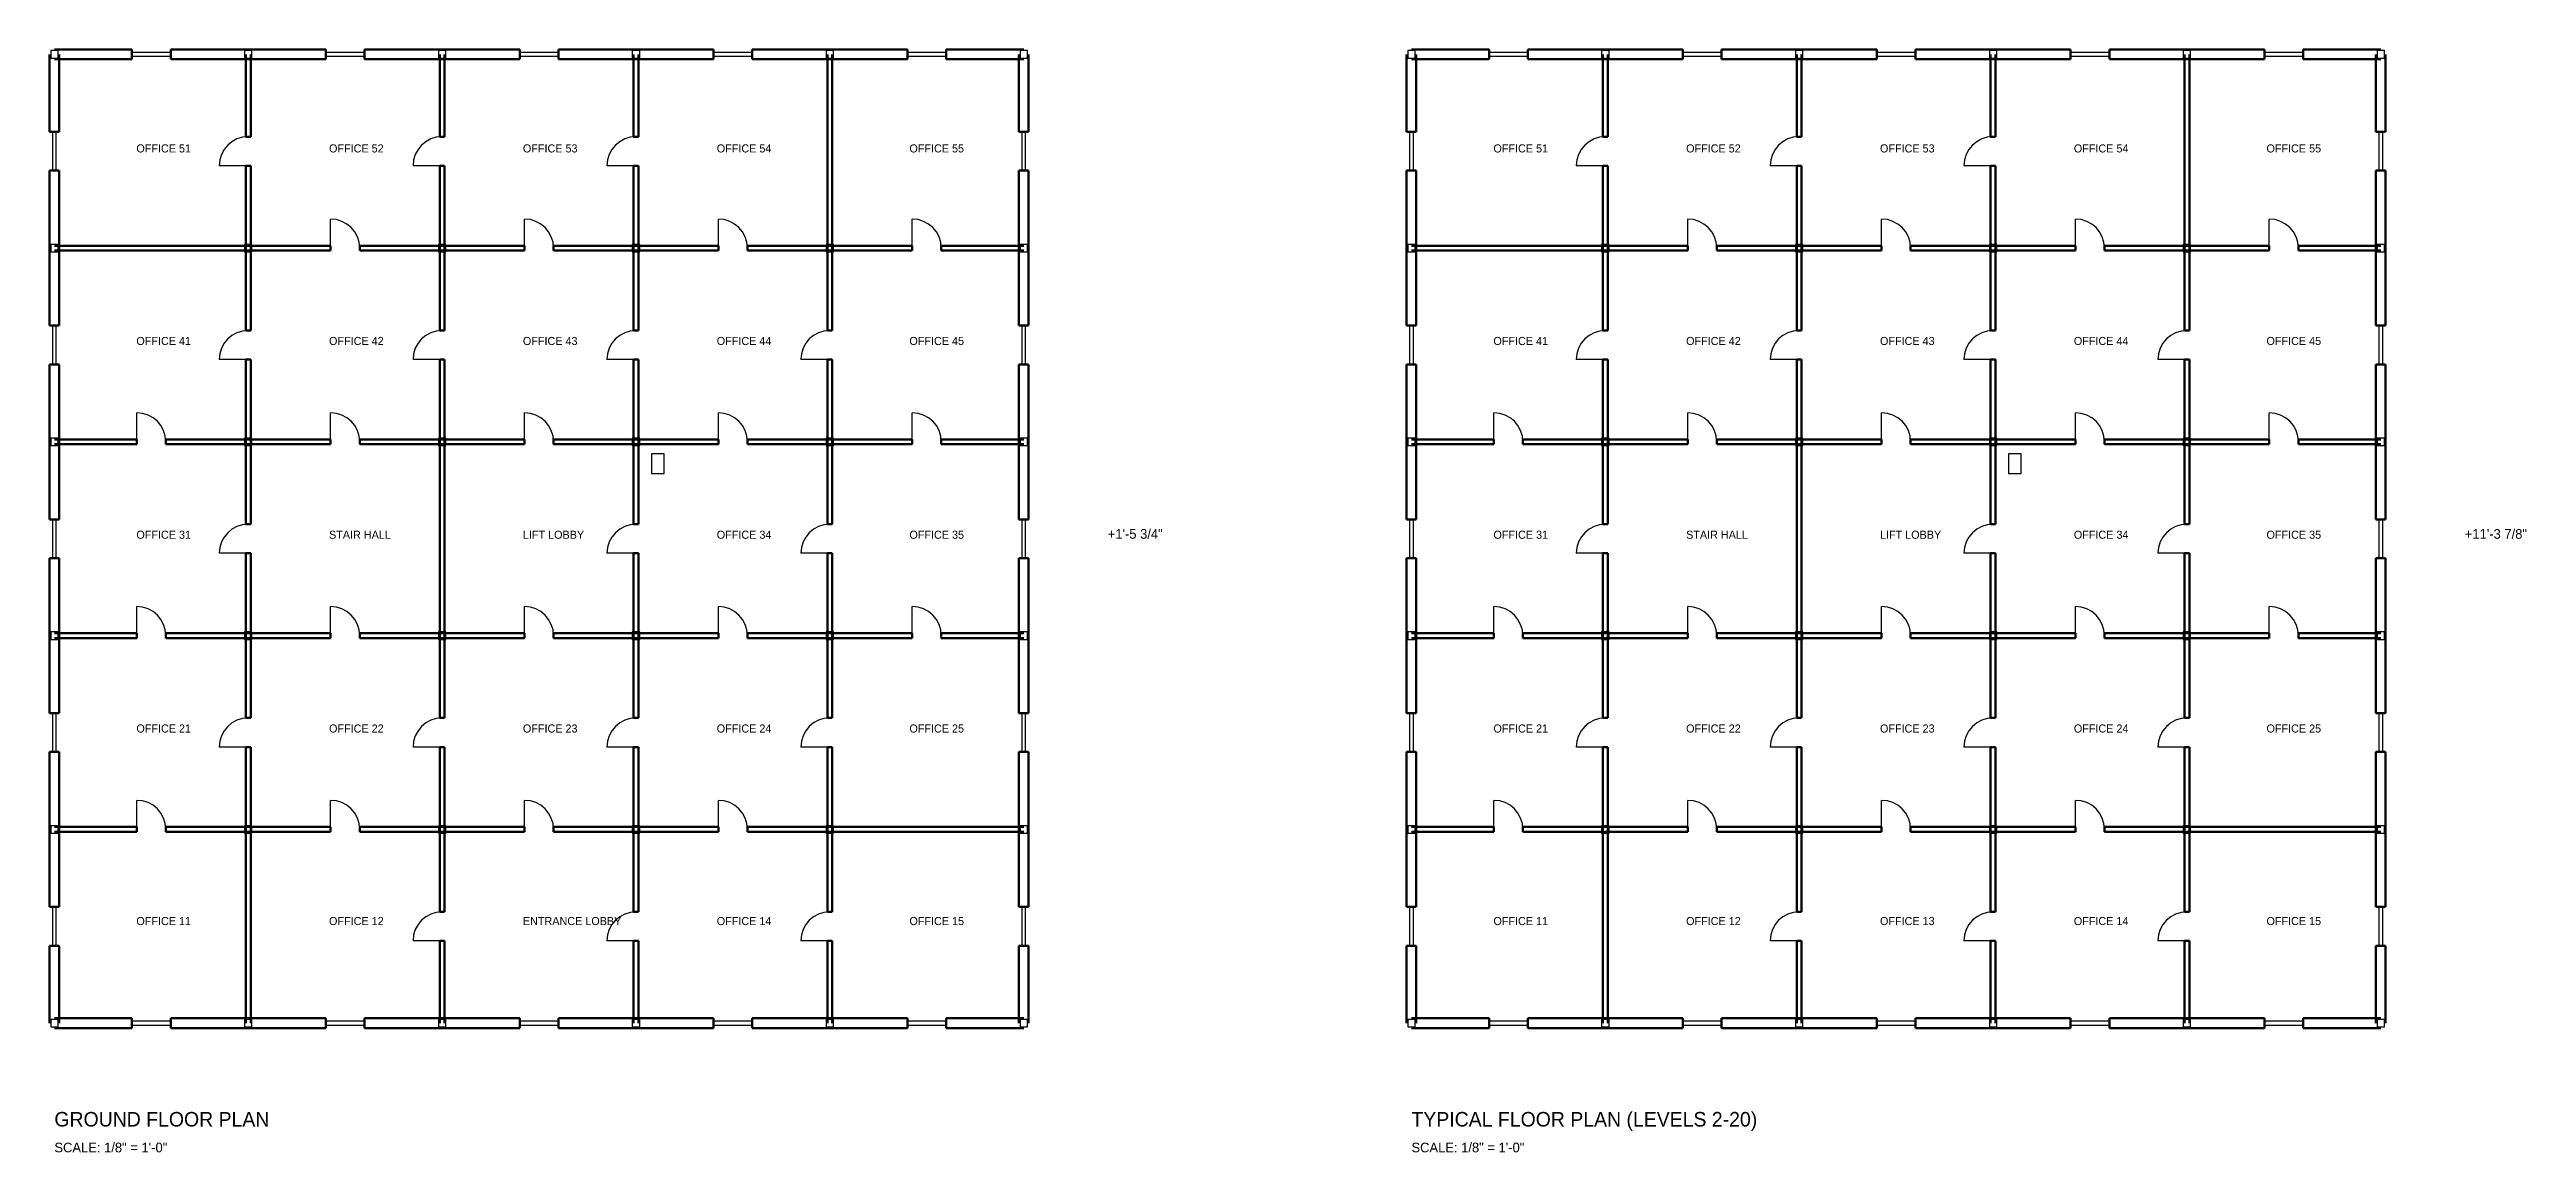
# Model space of a CAD drawing. Header units: inches. Extents: x -6 to 6388, y -158 to 2409.
# Drawn here: x -6 to 3012, y -158 to 1187 of the extents above; entities that cross this region are included whole.
import ezdxf

# ---------------------------------------------------------------- set-up
doc = ezdxf.new("R2010")
doc.units = ezdxf.units.IN
for name, color, linetype in [('COLUMN', 5, 'CONTINUOUS'), ('DOOR', 3, 'CONTINUOUS'), ('SANITARY', 7, 'CONTINUOUS'), ('TEXT', 6, 'CONTINUOUS'), ('WALL', 4, 'CONTINUOUS'), ('WIND', 2, 'CONTINUOUS')]:
    doc.layers.add(name, color=color, linetype=linetype)

msp = doc.modelspace()

# ---------------------------------------------------------------- texts
at = {"layer": 'TEXT'}
for s, height, p in [('OFFICE 51', 9.8425, (99.9016, 1061.5157)), ('OFFICE 52', 9.8425, (334.6457, 1061.5157)), ('OFFICE 53', 9.8425, (570.8661, 1061.5157)), ('OFFICE 54', 9.8425, (807.0866, 1061.5157)), ('OFFICE 55', 9.8425, (1041.8307, 1061.5157)), ('OFFICE 51', 9.8425, (1753.4449, 1061.5157)), ('OFFICE 52', 9.8425, (1988.189, 1061.5157)), ('OFFICE 53', 9.8425, (2224.4094, 1061.5157)), ('OFFICE 54', 9.8425, (2460.6299, 1061.5157)), ('OFFICE 55', 9.8425, (2695.374, 1061.5157)), ('OFFICE 41', 9.8425, (99.9016, 826.7717)), ('OFFICE 42', 9.8425, (334.6457, 826.7717)), ('OFFICE 43', 9.8425, (570.8661, 826.7717)), ('OFFICE 44', 9.8425, (807.0866, 826.7717)), ('OFFICE 45', 9.8425, (1041.8307, 826.7717)), ('OFFICE 41', 9.8425, (1753.4449, 826.7717)), ('OFFICE 42', 9.8425, (1988.189, 826.7717)), ('OFFICE 43', 9.8425, (2224.4094, 826.7717)), ('OFFICE 44', 9.8425, (2460.6299, 826.7717)), ('OFFICE 45', 9.8425, (2695.374, 826.7717)), ('OFFICE 31', 9.8425, (99.9016, 590.5512)), ('STAIR HALL', 9.8425, (334.6457, 590.5512)), ('LIFT LOBBY', 9.8425, (570.8661, 590.5512)), ('OFFICE 34', 9.8425, (807.0866, 590.5512)), ('OFFICE 35', 9.8425, (1041.8307, 590.5512)), ('+1\'-5 3/4"', 11.811, (1283.4646, 590.5512)), ('OFFICE 31', 9.8425, (1753.4449, 590.5512)), ('STAIR HALL', 9.8425, (1988.189, 590.5512)), ('LIFT LOBBY', 9.8425, (2224.4094, 590.5512)), ('OFFICE 34', 9.8425, (2460.6299, 590.5512)), ('OFFICE 35', 9.8425, (2695.374, 590.5512)), ('+11\'-3 7/8"', 11.811, (2937.0079, 590.5512)), ('OFFICE 21', 9.8425, (99.9016, 354.3307)), ('OFFICE 22', 9.8425, (334.6457, 354.3307)), ('OFFICE 23', 9.8425, (570.8661, 354.3307)), ('OFFICE 24', 9.8425, (807.0866, 354.3307)), ('OFFICE 25', 9.8425, (1041.8307, 354.3307)), ('OFFICE 21', 9.8425, (1753.4449, 354.3307)), ('OFFICE 22', 9.8425, (1988.189, 354.3307)), ('OFFICE 23', 9.8425, (2224.4094, 354.3307)), ('OFFICE 24', 9.8425, (2460.6299, 354.3307)), ('OFFICE 25', 9.8425, (2695.374, 354.3307)), ('OFFICE 11', 9.8425, (99.9016, 119.5866)), ('OFFICE 12', 9.8425, (334.6457, 119.5866)), ('ENTRANCE LOBBY', 9.8425, (570.8661, 119.5866)), ('OFFICE 14', 9.8425, (807.0866, 119.5866)), ('OFFICE 15', 9.8425, (1041.8307, 119.5866)), ('OFFICE 11', 9.8425, (1753.4449, 119.5866)), ('OFFICE 12', 9.8425, (1988.189, 119.5866)), ('OFFICE 13', 9.8425, (2224.4094, 119.5866)), ('OFFICE 14', 9.8425, (2460.6299, 119.5866)), ('OFFICE 15', 9.8425, (2695.374, 119.5866)), ('GROUND FLOOR PLAN', 17.7165, (0, -125.9843)), ('TYPICAL FLOOR PLAN (LEVELS 2-20)', 17.7165, (1653.5433, -125.9843)), ('SCALE: 1/8" = 1\'-0"', 11.811, (0, -157.4803)), ('SCALE: 1/8" = 1\'-0"', 11.811, (1653.5433, -157.4803))]:
    msp.add_text(s, height=height, dxfattribs=at).set_placement(p)

# ---------------------------------------------------------------- linework, layer by layer
at = {"layer": 'COLUMN'}
for points in [[(-4.5276, 1176.5748), (4.5276, 1176.5748), (4.5276, 1185.6299), (-4.5276, 1185.6299)], [(231.6929, 1176.5748), (240.748, 1176.5748), (240.748, 1185.6299), (231.6929, 1185.6299)], [(467.9134, 1176.5748), (476.9685, 1176.5748), (476.9685, 1185.6299), (467.9134, 1185.6299)], [(704.1339, 1176.5748), (713.189, 1176.5748), (713.189, 1185.6299), (704.1339, 1185.6299)], [(940.3543, 1176.5748), (949.4094, 1176.5748), (949.4094, 1185.6299), (940.3543, 1185.6299)], [(1176.5748, 1176.5748), (1185.6299, 1176.5748), (1185.6299, 1185.6299), (1176.5748, 1185.6299)], [(1649.0157, 1176.5748), (1658.0709, 1176.5748), (1658.0709, 1185.6299), (1649.0157, 1185.6299)], [(1885.2362, 1176.5748), (1894.2913, 1176.5748), (1894.2913, 1185.6299), (1885.2362, 1185.6299)], [(2121.4567, 1176.5748), (2130.5118, 1176.5748), (2130.5118, 1185.6299), (2121.4567, 1185.6299)], [(2357.6772, 1176.5748), (2366.7323, 1176.5748), (2366.7323, 1185.6299), (2357.6772, 1185.6299)], [(2593.8976, 1176.5748), (2602.9528, 1176.5748), (2602.9528, 1185.6299), (2593.8976, 1185.6299)], [(2830.1181, 1176.5748), (2839.1732, 1176.5748), (2839.1732, 1185.6299), (2830.1181, 1185.6299)], [(-4.5276, 940.3543), (4.5276, 940.3543), (4.5276, 949.4094), (-4.5276, 949.4094)], [(231.6929, 940.3543), (240.748, 940.3543), (240.748, 949.4094), (231.6929, 949.4094)], [(467.9134, 940.3543), (476.9685, 940.3543), (476.9685, 949.4094), (467.9134, 949.4094)], [(704.1339, 940.3543), (713.189, 940.3543), (713.189, 949.4094), (704.1339, 949.4094)], [(940.3543, 940.3543), (949.4094, 940.3543), (949.4094, 949.4094), (940.3543, 949.4094)], [(1176.5748, 940.3543), (1185.6299, 940.3543), (1185.6299, 949.4094), (1176.5748, 949.4094)], [(1649.0157, 940.3543), (1658.0709, 940.3543), (1658.0709, 949.4094), (1649.0157, 949.4094)], [(1885.2362, 940.3543), (1894.2913, 940.3543), (1894.2913, 949.4094), (1885.2362, 949.4094)], [(2121.4567, 940.3543), (2130.5118, 940.3543), (2130.5118, 949.4094), (2121.4567, 949.4094)], [(2357.6772, 940.3543), (2366.7323, 940.3543), (2366.7323, 949.4094), (2357.6772, 949.4094)], [(2593.8976, 940.3543), (2602.9528, 940.3543), (2602.9528, 949.4094), (2593.8976, 949.4094)], [(2830.1181, 940.3543), (2839.1732, 940.3543), (2839.1732, 949.4094), (2830.1181, 949.4094)], [(-4.5276, 704.1339), (4.5276, 704.1339), (4.5276, 713.189), (-4.5276, 713.189)], [(231.6929, 704.1339), (240.748, 704.1339), (240.748, 713.189), (231.6929, 713.189)], [(467.9134, 704.1339), (476.9685, 704.1339), (476.9685, 713.189), (467.9134, 713.189)], [(704.1339, 704.1339), (713.189, 704.1339), (713.189, 713.189), (704.1339, 713.189)], [(940.3543, 704.1339), (949.4094, 704.1339), (949.4094, 713.189), (940.3543, 713.189)], [(1176.5748, 704.1339), (1185.6299, 704.1339), (1185.6299, 713.189), (1176.5748, 713.189)], [(1649.0157, 704.1339), (1658.0709, 704.1339), (1658.0709, 713.189), (1649.0157, 713.189)], [(1885.2362, 704.1339), (1894.2913, 704.1339), (1894.2913, 713.189), (1885.2362, 713.189)], [(2121.4567, 704.1339), (2130.5118, 704.1339), (2130.5118, 713.189), (2121.4567, 713.189)], [(2357.6772, 704.1339), (2366.7323, 704.1339), (2366.7323, 713.189), (2357.6772, 713.189)], [(2593.8976, 704.1339), (2602.9528, 704.1339), (2602.9528, 713.189), (2593.8976, 713.189)], [(2830.1181, 704.1339), (2839.1732, 704.1339), (2839.1732, 713.189), (2830.1181, 713.189)], [(-4.5276, 467.9134), (4.5276, 467.9134), (4.5276, 476.9685), (-4.5276, 476.9685)], [(231.6929, 467.9134), (240.748, 467.9134), (240.748, 476.9685), (231.6929, 476.9685)], [(467.9134, 467.9134), (476.9685, 467.9134), (476.9685, 476.9685), (467.9134, 476.9685)], [(704.1339, 467.9134), (713.189, 467.9134), (713.189, 476.9685), (704.1339, 476.9685)], [(940.3543, 467.9134), (949.4094, 467.9134), (949.4094, 476.9685), (940.3543, 476.9685)], [(1176.5748, 467.9134), (1185.6299, 467.9134), (1185.6299, 476.9685), (1176.5748, 476.9685)], [(1649.0157, 467.9134), (1658.0709, 467.9134), (1658.0709, 476.9685), (1649.0157, 476.9685)], [(1885.2362, 467.9134), (1894.2913, 467.9134), (1894.2913, 476.9685), (1885.2362, 476.9685)], [(2121.4567, 467.9134), (2130.5118, 467.9134), (2130.5118, 476.9685), (2121.4567, 476.9685)], [(2357.6772, 467.9134), (2366.7323, 467.9134), (2366.7323, 476.9685), (2357.6772, 476.9685)], [(2593.8976, 467.9134), (2602.9528, 467.9134), (2602.9528, 476.9685), (2593.8976, 476.9685)], [(2830.1181, 467.9134), (2839.1732, 467.9134), (2839.1732, 476.9685), (2830.1181, 476.9685)], [(-4.5276, 231.6929), (4.5276, 231.6929), (4.5276, 240.748), (-4.5276, 240.748)], [(231.6929, 231.6929), (240.748, 231.6929), (240.748, 240.748), (231.6929, 240.748)], [(467.9134, 231.6929), (476.9685, 231.6929), (476.9685, 240.748), (467.9134, 240.748)], [(704.1339, 231.6929), (713.189, 231.6929), (713.189, 240.748), (704.1339, 240.748)], [(940.3543, 231.6929), (949.4094, 231.6929), (949.4094, 240.748), (940.3543, 240.748)], [(1176.5748, 231.6929), (1185.6299, 231.6929), (1185.6299, 240.748), (1176.5748, 240.748)], [(1649.0157, 231.6929), (1658.0709, 231.6929), (1658.0709, 240.748), (1649.0157, 240.748)], [(1885.2362, 231.6929), (1894.2913, 231.6929), (1894.2913, 240.748), (1885.2362, 240.748)], [(2121.4567, 231.6929), (2130.5118, 231.6929), (2130.5118, 240.748), (2121.4567, 240.748)], [(2357.6772, 231.6929), (2366.7323, 231.6929), (2366.7323, 240.748), (2357.6772, 240.748)], [(2593.8976, 231.6929), (2602.9528, 231.6929), (2602.9528, 240.748), (2593.8976, 240.748)], [(2830.1181, 231.6929), (2839.1732, 231.6929), (2839.1732, 240.748), (2830.1181, 240.748)], [(-4.5276, -4.5276), (4.5276, -4.5276), (4.5276, 4.5276), (-4.5276, 4.5276)], [(231.6929, -4.5276), (240.748, -4.5276), (240.748, 4.5276), (231.6929, 4.5276)], [(467.9134, -4.5276), (476.9685, -4.5276), (476.9685, 4.5276), (467.9134, 4.5276)], [(704.1339, -4.5276), (713.189, -4.5276), (713.189, 4.5276), (704.1339, 4.5276)], [(940.3543, -4.5276), (949.4094, -4.5276), (949.4094, 4.5276), (940.3543, 4.5276)], [(1176.5748, -4.5276), (1185.6299, -4.5276), (1185.6299, 4.5276), (1176.5748, 4.5276)], [(1649.0157, -4.5276), (1658.0709, -4.5276), (1658.0709, 4.5276), (1649.0157, 4.5276)], [(1885.2362, -4.5276), (1894.2913, -4.5276), (1894.2913, 4.5276), (1885.2362, 4.5276)], [(2121.4567, -4.5276), (2130.5118, -4.5276), (2130.5118, 4.5276), (2121.4567, 4.5276)], [(2357.6772, -4.5276), (2366.7323, -4.5276), (2366.7323, 4.5276), (2357.6772, 4.5276)], [(2593.8976, -4.5276), (2602.9528, -4.5276), (2602.9528, 4.5276), (2593.8976, 4.5276)], [(2830.1181, -4.5276), (2839.1732, -4.5276), (2839.1732, 4.5276), (2830.1181, 4.5276)]]:
    msp.add_lwpolyline(points, close=True, dxfattribs=at)
at = {"layer": 'DOOR'}
for p, q in [((236.2205, 1045.2756), (200.7874, 1045.2756)), ((472.4409, 1045.2756), (437.0079, 1045.2756)), ((708.6614, 1045.2756), (673.2283, 1045.2756)), ((1889.7638, 1045.2756), (1854.3307, 1045.2756)), ((2125.9843, 1045.2756), (2090.5512, 1045.2756)), ((2362.2047, 1045.2756), (2326.7717, 1045.2756)), ((336.6142, 944.8819), (336.6142, 980.315)), ((572.8346, 944.8819), (572.8346, 980.315)), ((809.0551, 944.8819), (809.0551, 980.315)), ((1045.2756, 944.8819), (1045.2756, 980.315)), ((1990.1575, 944.8819), (1990.1575, 980.315)), ((2226.378, 944.8819), (2226.378, 980.315)), ((2462.5984, 944.8819), (2462.5984, 980.315)), ((2698.8189, 944.8819), (2698.8189, 980.315)), ((236.2205, 809.0551), (200.7874, 809.0551)), ((472.4409, 809.0551), (437.0079, 809.0551)), ((708.6614, 809.0551), (673.2283, 809.0551)), ((944.8819, 809.0551), (909.4488, 809.0551)), ((1889.7638, 809.0551), (1854.3307, 809.0551)), ((2125.9843, 809.0551), (2090.5512, 809.0551)), ((2362.2047, 809.0551), (2326.7717, 809.0551)), ((2598.4252, 809.0551), (2562.9921, 809.0551)), ((100.3937, 708.6614), (100.3937, 744.0945)), ((336.6142, 708.6614), (336.6142, 744.0945)), ((572.8346, 708.6614), (572.8346, 744.0945)), ((809.0551, 708.6614), (809.0551, 744.0945)), ((1045.2756, 708.6614), (1045.2756, 744.0945)), ((1753.937, 708.6614), (1753.937, 744.0945)), ((1990.1575, 708.6614), (1990.1575, 744.0945)), ((2226.378, 708.6614), (2226.378, 744.0945)), ((2462.5984, 708.6614), (2462.5984, 744.0945)), ((2698.8189, 708.6614), (2698.8189, 744.0945)), ((236.2205, 572.8346), (200.7874, 572.8346)), ((708.6614, 572.8346), (673.2283, 572.8346)), ((944.8819, 572.8346), (909.4488, 572.8346)), ((1889.7638, 572.8346), (1854.3307, 572.8346)), ((2362.2047, 572.8346), (2326.7717, 572.8346)), ((2598.4252, 572.8346), (2562.9921, 572.8346)), ((100.3937, 472.4409), (100.3937, 507.874)), ((336.6142, 472.4409), (336.6142, 507.874)), ((572.8346, 472.4409), (572.8346, 507.874)), ((809.0551, 472.4409), (809.0551, 507.874)), ((1045.2756, 472.4409), (1045.2756, 507.874)), ((1753.937, 472.4409), (1753.937, 507.874)), ((1990.1575, 472.4409), (1990.1575, 507.874)), ((2226.378, 472.4409), (2226.378, 507.874)), ((2462.5984, 472.4409), (2462.5984, 507.874)), ((2698.8189, 472.4409), (2698.8189, 507.874)), ((236.2205, 336.6142), (200.7874, 336.6142)), ((472.4409, 336.6142), (437.0079, 336.6142)), ((708.6614, 336.6142), (673.2283, 336.6142)), ((944.8819, 336.6142), (909.4488, 336.6142)), ((1889.7638, 336.6142), (1854.3307, 336.6142)), ((2125.9843, 336.6142), (2090.5512, 336.6142)), ((2362.2047, 336.6142), (2326.7717, 336.6142)), ((2598.4252, 336.6142), (2562.9921, 336.6142)), ((100.3937, 236.2205), (100.3937, 271.6535)), ((336.6142, 236.2205), (336.6142, 271.6535)), ((572.8346, 236.2205), (572.8346, 271.6535)), ((809.0551, 236.2205), (809.0551, 271.6535)), ((1753.937, 236.2205), (1753.937, 271.6535)), ((1990.1575, 236.2205), (1990.1575, 271.6535)), ((2226.378, 236.2205), (2226.378, 271.6535)), ((2462.5984, 236.2205), (2462.5984, 271.6535)), ((472.4409, 100.3937), (437.0079, 100.3937)), ((708.6614, 100.3937), (673.2283, 100.3937)), ((944.8819, 100.3937), (909.4488, 100.3937)), ((2125.9843, 100.3937), (2090.5512, 100.3937)), ((2362.2047, 100.3937), (2326.7717, 100.3937)), ((2598.4252, 100.3937), (2562.9921, 100.3937))]:
    msp.add_line(p, q, dxfattribs=at)
for centre, start, end in [((236.2205, 1045.2756), 90, 180), ((472.4409, 1045.2756), 90, 180), ((708.6614, 1045.2756), 90, 180), ((1889.7638, 1045.2756), 90, 180), ((2125.9843, 1045.2756), 90, 180), ((2362.2047, 1045.2756), 90, 180), ((336.6142, 944.8819), 0, 90), ((572.8346, 944.8819), 0, 90), ((809.0551, 944.8819), 0, 90), ((1045.2756, 944.8819), 0, 90), ((1990.1575, 944.8819), 0, 90), ((2226.378, 944.8819), 0, 90), ((2462.5984, 944.8819), 0, 90), ((2698.8189, 944.8819), 0, 90), ((236.2205, 809.0551), 90, 180), ((472.4409, 809.0551), 90, 180), ((708.6614, 809.0551), 90, 180), ((944.8819, 809.0551), 90, 180), ((1889.7638, 809.0551), 90, 180), ((2125.9843, 809.0551), 90, 180), ((2362.2047, 809.0551), 90, 180), ((2598.4252, 809.0551), 90, 180), ((100.3937, 708.6614), 0, 90), ((336.6142, 708.6614), 0, 90), ((572.8346, 708.6614), 0, 90), ((809.0551, 708.6614), 0, 90), ((1045.2756, 708.6614), 0, 90), ((1753.937, 708.6614), 0, 90), ((1990.1575, 708.6614), 0, 90), ((2226.378, 708.6614), 0, 90), ((2462.5984, 708.6614), 0, 90), ((2698.8189, 708.6614), 0, 90), ((236.2205, 572.8346), 90, 180), ((708.6614, 572.8346), 90, 180), ((944.8819, 572.8346), 90, 180), ((1889.7638, 572.8346), 90, 180), ((2362.2047, 572.8346), 90, 180), ((2598.4252, 572.8346), 90, 180), ((100.3937, 472.4409), 0, 90), ((336.6142, 472.4409), 0, 90), ((572.8346, 472.4409), 0, 90), ((809.0551, 472.4409), 0, 90), ((1045.2756, 472.4409), 0, 90), ((1753.937, 472.4409), 0, 90), ((1990.1575, 472.4409), 0, 90), ((2226.378, 472.4409), 0, 90), ((2462.5984, 472.4409), 0, 90), ((2698.8189, 472.4409), 0, 90), ((236.2205, 336.6142), 90, 180), ((472.4409, 336.6142), 90, 180), ((708.6614, 336.6142), 90, 180), ((944.8819, 336.6142), 90, 180), ((1889.7638, 336.6142), 90, 180), ((2125.9843, 336.6142), 90, 180), ((2362.2047, 336.6142), 90, 180), ((2598.4252, 336.6142), 90, 180), ((100.3937, 236.2205), 0, 90), ((336.6142, 236.2205), 0, 90), ((572.8346, 236.2205), 0, 90), ((809.0551, 236.2205), 0, 90), ((1753.937, 236.2205), 0, 90), ((1990.1575, 236.2205), 0, 90), ((2226.378, 236.2205), 0, 90), ((2462.5984, 236.2205), 0, 90), ((472.4409, 100.3937), 90, 180), ((708.6614, 100.3937), 90, 180), ((944.8819, 100.3937), 90, 180), ((2125.9843, 100.3937), 90, 180), ((2362.2047, 100.3937), 90, 180), ((2598.4252, 100.3937), 90, 180)]:
    msp.add_arc(centre, 35.4331, start, end, dxfattribs=at)
at = {"layer": 'SANITARY'}
for points in [[(727.3622, 670.2756), (743.1102, 670.2756), (743.1102, 693.8976), (727.3622, 693.8976)], [(2380.9055, 670.2756), (2396.6535, 670.2756), (2396.6535, 693.8976), (2380.9055, 693.8976)]]:
    msp.add_lwpolyline(points, close=True, dxfattribs=at)
at = {"layer": 'WALL', "lineweight": 50}
for p, q in [((-5.9055, 1086.6142), (-5.9055, 1181.1024)), ((94.4882, 1187.0079), (0, 1187.0079)), ((5.9055, 1181.1024), (5.9055, 1086.6142)), ((94.4882, 1175.1969), (94.4882, 1187.0079)), ((236.2205, 1187.0079), (141.7323, 1187.0079)), ((141.7323, 1175.1969), (141.7323, 1187.0079)), ((233.2677, 1080.7087), (233.2677, 1181.1024)), ((330.7087, 1187.0079), (236.2205, 1187.0079)), ((239.1732, 1181.1024), (239.1732, 1080.7087)), ((330.7087, 1175.1969), (330.7087, 1187.0079)), ((472.4409, 1187.0079), (377.9528, 1187.0079)), ((377.9528, 1175.1969), (377.9528, 1187.0079)), ((469.4882, 1080.7087), (469.4882, 1181.1024)), ((566.9291, 1187.0079), (472.4409, 1187.0079)), ((475.3937, 1181.1024), (475.3937, 1080.7087)), ((566.9291, 1175.1969), (566.9291, 1187.0079)), ((708.6614, 1187.0079), (614.1732, 1187.0079)), ((614.1732, 1175.1969), (614.1732, 1187.0079)), ((705.7087, 1080.7087), (705.7087, 1181.1024)), ((803.1496, 1187.0079), (708.6614, 1187.0079)), ((711.6142, 1181.1024), (711.6142, 1080.7087)), ((803.1496, 1175.1969), (803.1496, 1187.0079)), ((944.8819, 1187.0079), (850.3937, 1187.0079)), ((850.3937, 1175.1969), (850.3937, 1187.0079)), ((941.9291, 944.8819), (941.9291, 1181.1024)), ((1039.3701, 1187.0079), (944.8819, 1187.0079)), ((947.8346, 1181.1024), (947.8346, 944.8819)), ((1039.3701, 1175.1969), (1039.3701, 1187.0079)), ((1181.1024, 1187.0079), (1086.6142, 1187.0079)), ((1086.6142, 1175.1969), (1086.6142, 1187.0079)), ((1175.1969, 1086.6142), (1175.1969, 1181.1024)), ((1187.0079, 1181.1024), (1187.0079, 1086.6142)), ((1647.6378, 1086.6142), (1647.6378, 1181.1024)), ((1748.0315, 1187.0079), (1653.5433, 1187.0079)), ((1659.4488, 1181.1024), (1659.4488, 1086.6142)), ((1748.0315, 1175.1969), (1748.0315, 1187.0079)), ((1889.7638, 1187.0079), (1795.2756, 1187.0079)), ((1795.2756, 1175.1969), (1795.2756, 1187.0079)), ((1886.811, 1080.7087), (1886.811, 1181.1024)), ((1984.252, 1187.0079), (1889.7638, 1187.0079)), ((1892.7165, 1181.1024), (1892.7165, 1080.7087)), ((1984.252, 1175.1969), (1984.252, 1187.0079)), ((2125.9843, 1187.0079), (2031.4961, 1187.0079)), ((2031.4961, 1175.1969), (2031.4961, 1187.0079)), ((2123.0315, 1080.7087), (2123.0315, 1181.1024)), ((2220.4724, 1187.0079), (2125.9843, 1187.0079)), ((2128.937, 1181.1024), (2128.937, 1080.7087)), ((2220.4724, 1175.1969), (2220.4724, 1187.0079)), ((2362.2047, 1187.0079), (2267.7165, 1187.0079)), ((2267.7165, 1175.1969), (2267.7165, 1187.0079)), ((2359.252, 1080.7087), (2359.252, 1181.1024)), ((2456.6929, 1187.0079), (2362.2047, 1187.0079)), ((2365.1575, 1181.1024), (2365.1575, 1080.7087)), ((2456.6929, 1175.1969), (2456.6929, 1187.0079)), ((2598.4252, 1187.0079), (2503.937, 1187.0079)), ((2503.937, 1175.1969), (2503.937, 1187.0079)), ((2595.4724, 944.8819), (2595.4724, 1181.1024)), ((2692.9134, 1187.0079), (2598.4252, 1187.0079)), ((2601.378, 1181.1024), (2601.378, 944.8819)), ((2692.9134, 1175.1969), (2692.9134, 1187.0079)), ((2834.6457, 1187.0079), (2740.1575, 1187.0079)), ((2740.1575, 1175.1969), (2740.1575, 1187.0079)), ((2828.7402, 1086.6142), (2828.7402, 1181.1024)), ((2840.5512, 1181.1024), (2840.5512, 1086.6142)), ((0, 1175.1969), (94.4882, 1175.1969)), ((141.7323, 1175.1969), (236.2205, 1175.1969)), ((236.2205, 1175.1969), (330.7087, 1175.1969)), ((377.9528, 1175.1969), (472.4409, 1175.1969)), ((472.4409, 1175.1969), (566.9291, 1175.1969)), ((614.1732, 1175.1969), (708.6614, 1175.1969)), ((708.6614, 1175.1969), (803.1496, 1175.1969)), ((850.3937, 1175.1969), (944.8819, 1175.1969)), ((944.8819, 1175.1969), (1039.3701, 1175.1969)), ((1086.6142, 1175.1969), (1181.1024, 1175.1969)), ((1653.5433, 1175.1969), (1748.0315, 1175.1969)), ((1795.2756, 1175.1969), (1889.7638, 1175.1969)), ((1889.7638, 1175.1969), (1984.252, 1175.1969)), ((2031.4961, 1175.1969), (2125.9843, 1175.1969)), ((2125.9843, 1175.1969), (2220.4724, 1175.1969)), ((2267.7165, 1175.1969), (2362.2047, 1175.1969)), ((2362.2047, 1175.1969), (2456.6929, 1175.1969)), ((2503.937, 1175.1969), (2598.4252, 1175.1969)), ((2598.4252, 1175.1969), (2692.9134, 1175.1969)), ((2740.1575, 1175.1969), (2834.6457, 1175.1969)), ((-5.9055, 1086.6142), (5.9055, 1086.6142)), ((1175.1969, 1086.6142), (1187.0079, 1086.6142)), ((1647.6378, 1086.6142), (1659.4488, 1086.6142)), ((2828.7402, 1086.6142), (2840.5512, 1086.6142)), ((233.2677, 1080.7087), (239.1732, 1080.7087)), ((469.4882, 1080.7087), (475.3937, 1080.7087)), ((705.7087, 1080.7087), (711.6142, 1080.7087)), ((1886.811, 1080.7087), (1892.7165, 1080.7087)), ((2123.0315, 1080.7087), (2128.937, 1080.7087)), ((2359.252, 1080.7087), (2365.1575, 1080.7087)), ((-5.9055, 944.8819), (-5.9055, 1039.3701)), ((-5.9055, 1039.3701), (5.9055, 1039.3701)), ((5.9055, 1039.3701), (5.9055, 944.8819)), ((233.2677, 944.8819), (233.2677, 1045.2756)), ((233.2677, 1045.2756), (239.1732, 1045.2756)), ((239.1732, 1045.2756), (239.1732, 944.8819)), ((469.4882, 944.8819), (469.4882, 1045.2756)), ((469.4882, 1045.2756), (475.3937, 1045.2756)), ((475.3937, 1045.2756), (475.3937, 944.8819)), ((705.7087, 944.8819), (705.7087, 1045.2756)), ((705.7087, 1045.2756), (711.6142, 1045.2756)), ((711.6142, 1045.2756), (711.6142, 944.8819)), ((1175.1969, 944.8819), (1175.1969, 1039.3701)), ((1175.1969, 1039.3701), (1187.0079, 1039.3701)), ((1187.0079, 1039.3701), (1187.0079, 944.8819)), ((1647.6378, 944.8819), (1647.6378, 1039.3701)), ((1647.6378, 1039.3701), (1659.4488, 1039.3701)), ((1659.4488, 1039.3701), (1659.4488, 944.8819)), ((1886.811, 944.8819), (1886.811, 1045.2756)), ((1886.811, 1045.2756), (1892.7165, 1045.2756)), ((1892.7165, 1045.2756), (1892.7165, 944.8819)), ((2123.0315, 944.8819), (2123.0315, 1045.2756)), ((2123.0315, 1045.2756), (2128.937, 1045.2756)), ((2128.937, 1045.2756), (2128.937, 944.8819)), ((2359.252, 944.8819), (2359.252, 1045.2756)), ((2359.252, 1045.2756), (2365.1575, 1045.2756)), ((2365.1575, 1045.2756), (2365.1575, 944.8819)), ((2828.7402, 944.8819), (2828.7402, 1039.3701)), ((2828.7402, 1039.3701), (2840.5512, 1039.3701)), ((2840.5512, 1039.3701), (2840.5512, 944.8819)), ((-5.9055, 850.3937), (-5.9055, 944.8819)), ((236.2205, 947.8346), (0, 947.8346)), ((0, 941.9291), (236.2205, 941.9291)), ((5.9055, 944.8819), (5.9055, 850.3937)), ((233.2677, 844.4882), (233.2677, 944.8819)), ((336.6142, 947.8346), (236.2205, 947.8346)), ((236.2205, 941.9291), (336.6142, 941.9291)), ((239.1732, 944.8819), (239.1732, 844.4882)), ((336.6142, 941.9291), (336.6142, 947.8346)), ((472.4409, 947.8346), (372.0472, 947.8346)), ((372.0472, 941.9291), (372.0472, 947.8346)), ((372.0472, 941.9291), (472.4409, 941.9291)), ((469.4882, 844.4882), (469.4882, 944.8819)), ((572.8346, 947.8346), (472.4409, 947.8346)), ((472.4409, 941.9291), (572.8346, 941.9291)), ((475.3937, 944.8819), (475.3937, 844.4882)), ((572.8346, 941.9291), (572.8346, 947.8346)), ((708.6614, 947.8346), (608.2677, 947.8346)), ((608.2677, 941.9291), (608.2677, 947.8346)), ((608.2677, 941.9291), (708.6614, 941.9291)), ((705.7087, 844.4882), (705.7087, 944.8819)), ((809.0551, 947.8346), (708.6614, 947.8346)), ((708.6614, 941.9291), (809.0551, 941.9291)), ((711.6142, 944.8819), (711.6142, 844.4882)), ((809.0551, 941.9291), (809.0551, 947.8346)), ((944.8819, 947.8346), (844.4882, 947.8346)), ((844.4882, 941.9291), (844.4882, 947.8346)), ((844.4882, 941.9291), (944.8819, 941.9291)), ((941.9291, 844.4882), (941.9291, 944.8819)), ((1045.2756, 947.8346), (944.8819, 947.8346)), ((944.8819, 941.9291), (1045.2756, 941.9291)), ((947.8346, 944.8819), (947.8346, 844.4882)), ((1045.2756, 941.9291), (1045.2756, 947.8346)), ((1181.1024, 947.8346), (1080.7087, 947.8346)), ((1080.7087, 941.9291), (1080.7087, 947.8346)), ((1080.7087, 941.9291), (1181.1024, 941.9291)), ((1175.1969, 850.3937), (1175.1969, 944.8819)), ((1187.0079, 944.8819), (1187.0079, 850.3937)), ((1647.6378, 850.3937), (1647.6378, 944.8819)), ((1889.7638, 947.8346), (1653.5433, 947.8346)), ((1653.5433, 941.9291), (1889.7638, 941.9291)), ((1659.4488, 944.8819), (1659.4488, 850.3937)), ((1886.811, 844.4882), (1886.811, 944.8819)), ((1990.1575, 947.8346), (1889.7638, 947.8346)), ((1889.7638, 941.9291), (1990.1575, 941.9291)), ((1892.7165, 944.8819), (1892.7165, 844.4882)), ((1990.1575, 941.9291), (1990.1575, 947.8346)), ((2125.9843, 947.8346), (2025.5906, 947.8346)), ((2025.5906, 941.9291), (2025.5906, 947.8346)), ((2025.5906, 941.9291), (2125.9843, 941.9291)), ((2123.0315, 844.4882), (2123.0315, 944.8819)), ((2226.378, 947.8346), (2125.9843, 947.8346)), ((2125.9843, 941.9291), (2226.378, 941.9291)), ((2128.937, 944.8819), (2128.937, 844.4882)), ((2226.378, 941.9291), (2226.378, 947.8346)), ((2362.2047, 947.8346), (2261.811, 947.8346)), ((2261.811, 941.9291), (2261.811, 947.8346)), ((2261.811, 941.9291), (2362.2047, 941.9291)), ((2359.252, 844.4882), (2359.252, 944.8819)), ((2462.5984, 947.8346), (2362.2047, 947.8346)), ((2362.2047, 941.9291), (2462.5984, 941.9291)), ((2365.1575, 944.8819), (2365.1575, 844.4882)), ((2462.5984, 941.9291), (2462.5984, 947.8346)), ((2598.4252, 947.8346), (2498.0315, 947.8346)), ((2498.0315, 941.9291), (2498.0315, 947.8346)), ((2498.0315, 941.9291), (2598.4252, 941.9291)), ((2595.4724, 844.4882), (2595.4724, 944.8819)), ((2698.8189, 947.8346), (2598.4252, 947.8346)), ((2598.4252, 941.9291), (2698.8189, 941.9291)), ((2601.378, 944.8819), (2601.378, 844.4882)), ((2698.8189, 941.9291), (2698.8189, 947.8346)), ((2834.6457, 947.8346), (2734.252, 947.8346)), ((2734.252, 941.9291), (2734.252, 947.8346)), ((2734.252, 941.9291), (2834.6457, 941.9291)), ((2828.7402, 850.3937), (2828.7402, 944.8819)), ((2840.5512, 944.8819), (2840.5512, 850.3937)), ((-5.9055, 850.3937), (5.9055, 850.3937)), ((1175.1969, 850.3937), (1187.0079, 850.3937)), ((1647.6378, 850.3937), (1659.4488, 850.3937)), ((2828.7402, 850.3937), (2840.5512, 850.3937)), ((233.2677, 844.4882), (239.1732, 844.4882)), ((469.4882, 844.4882), (475.3937, 844.4882)), ((705.7087, 844.4882), (711.6142, 844.4882)), ((941.9291, 844.4882), (947.8346, 844.4882)), ((1886.811, 844.4882), (1892.7165, 844.4882)), ((2123.0315, 844.4882), (2128.937, 844.4882)), ((2359.252, 844.4882), (2365.1575, 844.4882)), ((2595.4724, 844.4882), (2601.378, 844.4882)), ((-5.9055, 708.6614), (-5.9055, 803.1496)), ((-5.9055, 803.1496), (5.9055, 803.1496)), ((5.9055, 803.1496), (5.9055, 708.6614)), ((233.2677, 708.6614), (233.2677, 809.0551)), ((233.2677, 809.0551), (239.1732, 809.0551)), ((239.1732, 809.0551), (239.1732, 708.6614)), ((469.4882, 708.6614), (469.4882, 809.0551)), ((469.4882, 809.0551), (475.3937, 809.0551)), ((475.3937, 809.0551), (475.3937, 708.6614)), ((705.7087, 708.6614), (705.7087, 809.0551)), ((705.7087, 809.0551), (711.6142, 809.0551)), ((711.6142, 809.0551), (711.6142, 708.6614)), ((941.9291, 708.6614), (941.9291, 809.0551)), ((941.9291, 809.0551), (947.8346, 809.0551)), ((947.8346, 809.0551), (947.8346, 708.6614)), ((1175.1969, 708.6614), (1175.1969, 803.1496)), ((1175.1969, 803.1496), (1187.0079, 803.1496)), ((1187.0079, 803.1496), (1187.0079, 708.6614)), ((1647.6378, 708.6614), (1647.6378, 803.1496)), ((1647.6378, 803.1496), (1659.4488, 803.1496)), ((1659.4488, 803.1496), (1659.4488, 708.6614)), ((1886.811, 708.6614), (1886.811, 809.0551)), ((1886.811, 809.0551), (1892.7165, 809.0551)), ((1892.7165, 809.0551), (1892.7165, 708.6614)), ((2123.0315, 708.6614), (2123.0315, 809.0551)), ((2123.0315, 809.0551), (2128.937, 809.0551)), ((2128.937, 809.0551), (2128.937, 708.6614)), ((2359.252, 708.6614), (2359.252, 809.0551)), ((2359.252, 809.0551), (2365.1575, 809.0551)), ((2365.1575, 809.0551), (2365.1575, 708.6614)), ((2595.4724, 708.6614), (2595.4724, 809.0551)), ((2595.4724, 809.0551), (2601.378, 809.0551)), ((2601.378, 809.0551), (2601.378, 708.6614)), ((2828.7402, 708.6614), (2828.7402, 803.1496)), ((2828.7402, 803.1496), (2840.5512, 803.1496)), ((2840.5512, 803.1496), (2840.5512, 708.6614)), ((-5.9055, 614.1732), (-5.9055, 708.6614)), ((100.3937, 711.6142), (0, 711.6142)), ((0, 705.7087), (100.3937, 705.7087)), ((5.9055, 708.6614), (5.9055, 614.1732)), ((100.3937, 705.7087), (100.3937, 711.6142)), ((236.2205, 711.6142), (135.8268, 711.6142)), ((135.8268, 705.7087), (135.8268, 711.6142)), ((135.8268, 705.7087), (236.2205, 705.7087)), ((233.2677, 608.2677), (233.2677, 708.6614)), ((336.6142, 711.6142), (236.2205, 711.6142)), ((236.2205, 705.7087), (336.6142, 705.7087)), ((239.1732, 708.6614), (239.1732, 608.2677)), ((336.6142, 705.7087), (336.6142, 711.6142)), ((472.4409, 711.6142), (372.0472, 711.6142)), ((372.0472, 705.7087), (372.0472, 711.6142)), ((372.0472, 705.7087), (472.4409, 705.7087)), ((469.4882, 472.4409), (469.4882, 708.6614)), ((572.8346, 711.6142), (472.4409, 711.6142)), ((472.4409, 705.7087), (572.8346, 705.7087)), ((475.3937, 708.6614), (475.3937, 472.4409)), ((572.8346, 705.7087), (572.8346, 711.6142)), ((708.6614, 711.6142), (608.2677, 711.6142)), ((608.2677, 705.7087), (608.2677, 711.6142)), ((608.2677, 705.7087), (708.6614, 705.7087)), ((705.7087, 608.2677), (705.7087, 708.6614)), ((809.0551, 711.6142), (708.6614, 711.6142)), ((708.6614, 705.7087), (809.0551, 705.7087)), ((711.6142, 708.6614), (711.6142, 608.2677)), ((809.0551, 705.7087), (809.0551, 711.6142)), ((944.8819, 711.6142), (844.4882, 711.6142)), ((844.4882, 705.7087), (844.4882, 711.6142)), ((844.4882, 705.7087), (944.8819, 705.7087)), ((941.9291, 608.2677), (941.9291, 708.6614)), ((1045.2756, 711.6142), (944.8819, 711.6142)), ((944.8819, 705.7087), (1045.2756, 705.7087)), ((947.8346, 708.6614), (947.8346, 608.2677)), ((1045.2756, 705.7087), (1045.2756, 711.6142)), ((1181.1024, 711.6142), (1080.7087, 711.6142)), ((1080.7087, 705.7087), (1080.7087, 711.6142)), ((1080.7087, 705.7087), (1181.1024, 705.7087)), ((1175.1969, 614.1732), (1175.1969, 708.6614)), ((1187.0079, 708.6614), (1187.0079, 614.1732)), ((1647.6378, 614.1732), (1647.6378, 708.6614)), ((1753.937, 711.6142), (1653.5433, 711.6142)), ((1653.5433, 705.7087), (1753.937, 705.7087)), ((1659.4488, 708.6614), (1659.4488, 614.1732)), ((1753.937, 705.7087), (1753.937, 711.6142)), ((1889.7638, 711.6142), (1789.3701, 711.6142)), ((1789.3701, 705.7087), (1789.3701, 711.6142)), ((1789.3701, 705.7087), (1889.7638, 705.7087)), ((1886.811, 608.2677), (1886.811, 708.6614)), ((1990.1575, 711.6142), (1889.7638, 711.6142)), ((1889.7638, 705.7087), (1990.1575, 705.7087)), ((1892.7165, 708.6614), (1892.7165, 608.2677)), ((1990.1575, 705.7087), (1990.1575, 711.6142)), ((2125.9843, 711.6142), (2025.5906, 711.6142)), ((2025.5906, 705.7087), (2025.5906, 711.6142)), ((2025.5906, 705.7087), (2125.9843, 705.7087)), ((2123.0315, 472.4409), (2123.0315, 708.6614)), ((2226.378, 711.6142), (2125.9843, 711.6142)), ((2125.9843, 705.7087), (2226.378, 705.7087)), ((2128.937, 708.6614), (2128.937, 472.4409)), ((2226.378, 705.7087), (2226.378, 711.6142)), ((2362.2047, 711.6142), (2261.811, 711.6142)), ((2261.811, 705.7087), (2261.811, 711.6142)), ((2261.811, 705.7087), (2362.2047, 705.7087)), ((2359.252, 608.2677), (2359.252, 708.6614)), ((2462.5984, 711.6142), (2362.2047, 711.6142)), ((2362.2047, 705.7087), (2462.5984, 705.7087)), ((2365.1575, 708.6614), (2365.1575, 608.2677)), ((2462.5984, 705.7087), (2462.5984, 711.6142)), ((2598.4252, 711.6142), (2498.0315, 711.6142)), ((2498.0315, 705.7087), (2498.0315, 711.6142)), ((2498.0315, 705.7087), (2598.4252, 705.7087)), ((2595.4724, 608.2677), (2595.4724, 708.6614)), ((2698.8189, 711.6142), (2598.4252, 711.6142)), ((2598.4252, 705.7087), (2698.8189, 705.7087)), ((2601.378, 708.6614), (2601.378, 608.2677)), ((2698.8189, 705.7087), (2698.8189, 711.6142)), ((2834.6457, 711.6142), (2734.252, 711.6142)), ((2734.252, 705.7087), (2734.252, 711.6142)), ((2734.252, 705.7087), (2834.6457, 705.7087)), ((2828.7402, 614.1732), (2828.7402, 708.6614)), ((2840.5512, 708.6614), (2840.5512, 614.1732)), ((-5.9055, 614.1732), (5.9055, 614.1732)), ((233.2677, 608.2677), (239.1732, 608.2677)), ((705.7087, 608.2677), (711.6142, 608.2677)), ((941.9291, 608.2677), (947.8346, 608.2677)), ((1175.1969, 614.1732), (1187.0079, 614.1732)), ((1647.6378, 614.1732), (1659.4488, 614.1732)), ((1886.811, 608.2677), (1892.7165, 608.2677)), ((2359.252, 608.2677), (2365.1575, 608.2677)), ((2595.4724, 608.2677), (2601.378, 608.2677)), ((2828.7402, 614.1732), (2840.5512, 614.1732)), ((-5.9055, 472.4409), (-5.9055, 566.9291)), ((-5.9055, 566.9291), (5.9055, 566.9291)), ((5.9055, 566.9291), (5.9055, 472.4409)), ((233.2677, 472.4409), (233.2677, 572.8346)), ((233.2677, 572.8346), (239.1732, 572.8346)), ((239.1732, 572.8346), (239.1732, 472.4409)), ((705.7087, 472.4409), (705.7087, 572.8346)), ((705.7087, 572.8346), (711.6142, 572.8346)), ((711.6142, 572.8346), (711.6142, 472.4409)), ((941.9291, 472.4409), (941.9291, 572.8346)), ((941.9291, 572.8346), (947.8346, 572.8346)), ((947.8346, 572.8346), (947.8346, 472.4409)), ((1175.1969, 472.4409), (1175.1969, 566.9291)), ((1175.1969, 566.9291), (1187.0079, 566.9291)), ((1187.0079, 566.9291), (1187.0079, 472.4409)), ((1647.6378, 472.4409), (1647.6378, 566.9291)), ((1647.6378, 566.9291), (1659.4488, 566.9291)), ((1659.4488, 566.9291), (1659.4488, 472.4409)), ((1886.811, 472.4409), (1886.811, 572.8346)), ((1886.811, 572.8346), (1892.7165, 572.8346)), ((1892.7165, 572.8346), (1892.7165, 472.4409)), ((2359.252, 472.4409), (2359.252, 572.8346)), ((2359.252, 572.8346), (2365.1575, 572.8346)), ((2365.1575, 572.8346), (2365.1575, 472.4409)), ((2595.4724, 472.4409), (2595.4724, 572.8346)), ((2595.4724, 572.8346), (2601.378, 572.8346)), ((2601.378, 572.8346), (2601.378, 472.4409)), ((2828.7402, 472.4409), (2828.7402, 566.9291)), ((2828.7402, 566.9291), (2840.5512, 566.9291)), ((2840.5512, 566.9291), (2840.5512, 472.4409)), ((-5.9055, 377.9528), (-5.9055, 472.4409)), ((100.3937, 475.3937), (0, 475.3937)), ((0, 469.4882), (100.3937, 469.4882)), ((5.9055, 472.4409), (5.9055, 377.9528)), ((100.3937, 469.4882), (100.3937, 475.3937)), ((236.2205, 475.3937), (135.8268, 475.3937)), ((135.8268, 469.4882), (135.8268, 475.3937)), ((135.8268, 469.4882), (236.2205, 469.4882)), ((233.2677, 372.0472), (233.2677, 472.4409)), ((336.6142, 475.3937), (236.2205, 475.3937)), ((236.2205, 469.4882), (336.6142, 469.4882)), ((239.1732, 472.4409), (239.1732, 372.0472)), ((336.6142, 469.4882), (336.6142, 475.3937)), ((472.4409, 475.3937), (372.0472, 475.3937)), ((372.0472, 469.4882), (372.0472, 475.3937)), ((372.0472, 469.4882), (472.4409, 469.4882)), ((469.4882, 372.0472), (469.4882, 472.4409)), ((572.8346, 475.3937), (472.4409, 475.3937)), ((472.4409, 469.4882), (572.8346, 469.4882)), ((475.3937, 472.4409), (475.3937, 372.0472)), ((572.8346, 469.4882), (572.8346, 475.3937)), ((708.6614, 475.3937), (608.2677, 475.3937)), ((608.2677, 469.4882), (608.2677, 475.3937)), ((608.2677, 469.4882), (708.6614, 469.4882)), ((705.7087, 372.0472), (705.7087, 472.4409)), ((809.0551, 475.3937), (708.6614, 475.3937)), ((708.6614, 469.4882), (809.0551, 469.4882)), ((711.6142, 472.4409), (711.6142, 372.0472)), ((809.0551, 469.4882), (809.0551, 475.3937)), ((944.8819, 475.3937), (844.4882, 475.3937)), ((844.4882, 469.4882), (844.4882, 475.3937)), ((844.4882, 469.4882), (944.8819, 469.4882)), ((941.9291, 372.0472), (941.9291, 472.4409)), ((1045.2756, 475.3937), (944.8819, 475.3937)), ((944.8819, 469.4882), (1045.2756, 469.4882)), ((947.8346, 472.4409), (947.8346, 372.0472)), ((1045.2756, 469.4882), (1045.2756, 475.3937)), ((1181.1024, 475.3937), (1080.7087, 475.3937)), ((1080.7087, 469.4882), (1080.7087, 475.3937)), ((1080.7087, 469.4882), (1181.1024, 469.4882)), ((1175.1969, 377.9528), (1175.1969, 472.4409)), ((1187.0079, 472.4409), (1187.0079, 377.9528)), ((1647.6378, 377.9528), (1647.6378, 472.4409)), ((1753.937, 475.3937), (1653.5433, 475.3937)), ((1653.5433, 469.4882), (1753.937, 469.4882)), ((1659.4488, 472.4409), (1659.4488, 377.9528)), ((1753.937, 469.4882), (1753.937, 475.3937)), ((1889.7638, 475.3937), (1789.3701, 475.3937)), ((1789.3701, 469.4882), (1789.3701, 475.3937)), ((1789.3701, 469.4882), (1889.7638, 469.4882)), ((1886.811, 372.0472), (1886.811, 472.4409)), ((1990.1575, 475.3937), (1889.7638, 475.3937)), ((1889.7638, 469.4882), (1990.1575, 469.4882)), ((1892.7165, 472.4409), (1892.7165, 372.0472)), ((1990.1575, 469.4882), (1990.1575, 475.3937)), ((2125.9843, 475.3937), (2025.5906, 475.3937)), ((2025.5906, 469.4882), (2025.5906, 475.3937)), ((2025.5906, 469.4882), (2125.9843, 469.4882)), ((2123.0315, 372.0472), (2123.0315, 472.4409)), ((2226.378, 475.3937), (2125.9843, 475.3937)), ((2125.9843, 469.4882), (2226.378, 469.4882)), ((2128.937, 472.4409), (2128.937, 372.0472)), ((2226.378, 469.4882), (2226.378, 475.3937)), ((2362.2047, 475.3937), (2261.811, 475.3937)), ((2261.811, 469.4882), (2261.811, 475.3937)), ((2261.811, 469.4882), (2362.2047, 469.4882)), ((2359.252, 372.0472), (2359.252, 472.4409)), ((2462.5984, 475.3937), (2362.2047, 475.3937)), ((2362.2047, 469.4882), (2462.5984, 469.4882)), ((2365.1575, 472.4409), (2365.1575, 372.0472)), ((2462.5984, 469.4882), (2462.5984, 475.3937)), ((2598.4252, 475.3937), (2498.0315, 475.3937)), ((2498.0315, 469.4882), (2498.0315, 475.3937)), ((2498.0315, 469.4882), (2598.4252, 469.4882)), ((2595.4724, 372.0472), (2595.4724, 472.4409)), ((2698.8189, 475.3937), (2598.4252, 475.3937)), ((2598.4252, 469.4882), (2698.8189, 469.4882)), ((2601.378, 472.4409), (2601.378, 372.0472)), ((2698.8189, 469.4882), (2698.8189, 475.3937)), ((2834.6457, 475.3937), (2734.252, 475.3937)), ((2734.252, 469.4882), (2734.252, 475.3937)), ((2734.252, 469.4882), (2834.6457, 469.4882)), ((2828.7402, 377.9528), (2828.7402, 472.4409)), ((2840.5512, 472.4409), (2840.5512, 377.9528)), ((-5.9055, 377.9528), (5.9055, 377.9528)), ((233.2677, 372.0472), (239.1732, 372.0472)), ((469.4882, 372.0472), (475.3937, 372.0472)), ((705.7087, 372.0472), (711.6142, 372.0472)), ((941.9291, 372.0472), (947.8346, 372.0472)), ((1175.1969, 377.9528), (1187.0079, 377.9528)), ((1647.6378, 377.9528), (1659.4488, 377.9528)), ((1886.811, 372.0472), (1892.7165, 372.0472)), ((2123.0315, 372.0472), (2128.937, 372.0472)), ((2359.252, 372.0472), (2365.1575, 372.0472)), ((2595.4724, 372.0472), (2601.378, 372.0472)), ((2828.7402, 377.9528), (2840.5512, 377.9528)), ((233.2677, 236.2205), (233.2677, 336.6142)), ((233.2677, 336.6142), (239.1732, 336.6142)), ((239.1732, 336.6142), (239.1732, 236.2205)), ((469.4882, 236.2205), (469.4882, 336.6142)), ((469.4882, 336.6142), (475.3937, 336.6142)), ((475.3937, 336.6142), (475.3937, 236.2205)), ((705.7087, 236.2205), (705.7087, 336.6142)), ((705.7087, 336.6142), (711.6142, 336.6142)), ((711.6142, 336.6142), (711.6142, 236.2205)), ((941.9291, 236.2205), (941.9291, 336.6142)), ((941.9291, 336.6142), (947.8346, 336.6142)), ((947.8346, 336.6142), (947.8346, 236.2205)), ((1886.811, 236.2205), (1886.811, 336.6142)), ((1886.811, 336.6142), (1892.7165, 336.6142)), ((1892.7165, 336.6142), (1892.7165, 236.2205)), ((2123.0315, 236.2205), (2123.0315, 336.6142)), ((2123.0315, 336.6142), (2128.937, 336.6142)), ((2128.937, 336.6142), (2128.937, 236.2205)), ((2359.252, 236.2205), (2359.252, 336.6142)), ((2359.252, 336.6142), (2365.1575, 336.6142)), ((2365.1575, 336.6142), (2365.1575, 236.2205)), ((2595.4724, 236.2205), (2595.4724, 336.6142)), ((2595.4724, 336.6142), (2601.378, 336.6142)), ((2601.378, 336.6142), (2601.378, 236.2205)), ((-5.9055, 236.2205), (-5.9055, 330.7087)), ((-5.9055, 330.7087), (5.9055, 330.7087)), ((5.9055, 330.7087), (5.9055, 236.2205)), ((1175.1969, 236.2205), (1175.1969, 330.7087)), ((1175.1969, 330.7087), (1187.0079, 330.7087)), ((1187.0079, 330.7087), (1187.0079, 236.2205)), ((1647.6378, 236.2205), (1647.6378, 330.7087)), ((1647.6378, 330.7087), (1659.4488, 330.7087)), ((1659.4488, 330.7087), (1659.4488, 236.2205)), ((2828.7402, 236.2205), (2828.7402, 330.7087)), ((2828.7402, 330.7087), (2840.5512, 330.7087)), ((2840.5512, 330.7087), (2840.5512, 236.2205)), ((-5.9055, 141.7323), (-5.9055, 236.2205)), ((100.3937, 239.1732), (0, 239.1732)), ((0, 233.2677), (100.3937, 233.2677)), ((5.9055, 236.2205), (5.9055, 141.7323)), ((100.3937, 233.2677), (100.3937, 239.1732)), ((236.2205, 239.1732), (135.8268, 239.1732)), ((135.8268, 233.2677), (135.8268, 239.1732)), ((135.8268, 233.2677), (236.2205, 233.2677)), ((233.2677, 0), (233.2677, 236.2205)), ((336.6142, 239.1732), (236.2205, 239.1732)), ((236.2205, 233.2677), (336.6142, 233.2677)), ((239.1732, 236.2205), (239.1732, 0)), ((336.6142, 233.2677), (336.6142, 239.1732)), ((472.4409, 239.1732), (372.0472, 239.1732)), ((372.0472, 233.2677), (372.0472, 239.1732)), ((372.0472, 233.2677), (472.4409, 233.2677)), ((469.4882, 135.8268), (469.4882, 236.2205)), ((572.8346, 239.1732), (472.4409, 239.1732)), ((472.4409, 233.2677), (572.8346, 233.2677)), ((475.3937, 236.2205), (475.3937, 135.8268)), ((572.8346, 233.2677), (572.8346, 239.1732)), ((708.6614, 239.1732), (608.2677, 239.1732)), ((608.2677, 233.2677), (608.2677, 239.1732)), ((608.2677, 233.2677), (708.6614, 233.2677)), ((705.7087, 135.8268), (705.7087, 236.2205)), ((809.0551, 239.1732), (708.6614, 239.1732)), ((708.6614, 233.2677), (809.0551, 233.2677)), ((711.6142, 236.2205), (711.6142, 135.8268)), ((809.0551, 233.2677), (809.0551, 239.1732)), ((944.8819, 239.1732), (844.4882, 239.1732)), ((844.4882, 233.2677), (844.4882, 239.1732)), ((844.4882, 233.2677), (944.8819, 233.2677)), ((941.9291, 135.8268), (941.9291, 236.2205)), ((1181.1024, 239.1732), (944.8819, 239.1732)), ((944.8819, 233.2677), (1181.1024, 233.2677)), ((947.8346, 236.2205), (947.8346, 135.8268)), ((1175.1969, 141.7323), (1175.1969, 236.2205)), ((1187.0079, 236.2205), (1187.0079, 141.7323)), ((1647.6378, 141.7323), (1647.6378, 236.2205)), ((1753.937, 239.1732), (1653.5433, 239.1732)), ((1653.5433, 233.2677), (1753.937, 233.2677)), ((1659.4488, 236.2205), (1659.4488, 141.7323)), ((1753.937, 233.2677), (1753.937, 239.1732)), ((1889.7638, 239.1732), (1789.3701, 239.1732)), ((1789.3701, 233.2677), (1789.3701, 239.1732)), ((1789.3701, 233.2677), (1889.7638, 233.2677)), ((1886.811, 0), (1886.811, 236.2205)), ((1990.1575, 239.1732), (1889.7638, 239.1732)), ((1889.7638, 233.2677), (1990.1575, 233.2677)), ((1892.7165, 236.2205), (1892.7165, 0)), ((1990.1575, 233.2677), (1990.1575, 239.1732)), ((2125.9843, 239.1732), (2025.5906, 239.1732)), ((2025.5906, 233.2677), (2025.5906, 239.1732)), ((2025.5906, 233.2677), (2125.9843, 233.2677)), ((2123.0315, 135.8268), (2123.0315, 236.2205)), ((2226.378, 239.1732), (2125.9843, 239.1732)), ((2125.9843, 233.2677), (2226.378, 233.2677)), ((2128.937, 236.2205), (2128.937, 135.8268)), ((2226.378, 233.2677), (2226.378, 239.1732)), ((2362.2047, 239.1732), (2261.811, 239.1732)), ((2261.811, 233.2677), (2261.811, 239.1732)), ((2261.811, 233.2677), (2362.2047, 233.2677)), ((2359.252, 135.8268), (2359.252, 236.2205)), ((2462.5984, 239.1732), (2362.2047, 239.1732)), ((2362.2047, 233.2677), (2462.5984, 233.2677)), ((2365.1575, 236.2205), (2365.1575, 135.8268)), ((2462.5984, 233.2677), (2462.5984, 239.1732)), ((2598.4252, 239.1732), (2498.0315, 239.1732)), ((2498.0315, 233.2677), (2498.0315, 239.1732)), ((2498.0315, 233.2677), (2598.4252, 233.2677)), ((2595.4724, 135.8268), (2595.4724, 236.2205)), ((2834.6457, 239.1732), (2598.4252, 239.1732)), ((2598.4252, 233.2677), (2834.6457, 233.2677)), ((2601.378, 236.2205), (2601.378, 135.8268)), ((2828.7402, 141.7323), (2828.7402, 236.2205)), ((2840.5512, 236.2205), (2840.5512, 141.7323)), ((-5.9055, 141.7323), (5.9055, 141.7323)), ((469.4882, 135.8268), (475.3937, 135.8268)), ((705.7087, 135.8268), (711.6142, 135.8268)), ((941.9291, 135.8268), (947.8346, 135.8268)), ((1175.1969, 141.7323), (1187.0079, 141.7323)), ((1647.6378, 141.7323), (1659.4488, 141.7323)), ((2123.0315, 135.8268), (2128.937, 135.8268)), ((2359.252, 135.8268), (2365.1575, 135.8268)), ((2595.4724, 135.8268), (2601.378, 135.8268)), ((2828.7402, 141.7323), (2840.5512, 141.7323)), ((-5.9055, 0), (-5.9055, 94.4882)), ((-5.9055, 94.4882), (5.9055, 94.4882)), ((5.9055, 94.4882), (5.9055, 0)), ((469.4882, 0), (469.4882, 100.3937)), ((469.4882, 100.3937), (475.3937, 100.3937)), ((475.3937, 100.3937), (475.3937, 0)), ((705.7087, 0), (705.7087, 100.3937)), ((705.7087, 100.3937), (711.6142, 100.3937)), ((711.6142, 100.3937), (711.6142, 0)), ((941.9291, 0), (941.9291, 100.3937)), ((941.9291, 100.3937), (947.8346, 100.3937)), ((947.8346, 100.3937), (947.8346, 0)), ((1175.1969, 0), (1175.1969, 94.4882)), ((1175.1969, 94.4882), (1187.0079, 94.4882)), ((1187.0079, 94.4882), (1187.0079, 0)), ((1647.6378, 0), (1647.6378, 94.4882)), ((1647.6378, 94.4882), (1659.4488, 94.4882)), ((1659.4488, 94.4882), (1659.4488, 0)), ((2123.0315, 0), (2123.0315, 100.3937)), ((2123.0315, 100.3937), (2128.937, 100.3937)), ((2128.937, 100.3937), (2128.937, 0)), ((2359.252, 0), (2359.252, 100.3937)), ((2359.252, 100.3937), (2365.1575, 100.3937)), ((2365.1575, 100.3937), (2365.1575, 0)), ((2595.4724, 0), (2595.4724, 100.3937)), ((2595.4724, 100.3937), (2601.378, 100.3937)), ((2601.378, 100.3937), (2601.378, 0)), ((2828.7402, 0), (2828.7402, 94.4882)), ((2828.7402, 94.4882), (2840.5512, 94.4882)), ((2840.5512, 94.4882), (2840.5512, 0)), ((94.4882, 5.9055), (0, 5.9055)), ((94.4882, -5.9055), (94.4882, 5.9055)), ((236.2205, 5.9055), (141.7323, 5.9055)), ((141.7323, -5.9055), (141.7323, 5.9055)), ((330.7087, 5.9055), (236.2205, 5.9055)), ((330.7087, -5.9055), (330.7087, 5.9055)), ((472.4409, 5.9055), (377.9528, 5.9055)), ((377.9528, -5.9055), (377.9528, 5.9055)), ((566.9291, 5.9055), (472.4409, 5.9055)), ((566.9291, -5.9055), (566.9291, 5.9055)), ((708.6614, 5.9055), (614.1732, 5.9055)), ((614.1732, -5.9055), (614.1732, 5.9055)), ((803.1496, 5.9055), (708.6614, 5.9055)), ((803.1496, -5.9055), (803.1496, 5.9055)), ((944.8819, 5.9055), (850.3937, 5.9055)), ((850.3937, -5.9055), (850.3937, 5.9055)), ((1039.3701, 5.9055), (944.8819, 5.9055)), ((1039.3701, -5.9055), (1039.3701, 5.9055)), ((1181.1024, 5.9055), (1086.6142, 5.9055)), ((1086.6142, -5.9055), (1086.6142, 5.9055)), ((1748.0315, 5.9055), (1653.5433, 5.9055)), ((1748.0315, -5.9055), (1748.0315, 5.9055)), ((1889.7638, 5.9055), (1795.2756, 5.9055)), ((1795.2756, -5.9055), (1795.2756, 5.9055)), ((1984.252, 5.9055), (1889.7638, 5.9055)), ((1984.252, -5.9055), (1984.252, 5.9055)), ((2125.9843, 5.9055), (2031.4961, 5.9055)), ((2031.4961, -5.9055), (2031.4961, 5.9055)), ((2220.4724, 5.9055), (2125.9843, 5.9055)), ((2220.4724, -5.9055), (2220.4724, 5.9055)), ((2362.2047, 5.9055), (2267.7165, 5.9055)), ((2267.7165, -5.9055), (2267.7165, 5.9055)), ((2456.6929, 5.9055), (2362.2047, 5.9055)), ((2456.6929, -5.9055), (2456.6929, 5.9055)), ((2598.4252, 5.9055), (2503.937, 5.9055)), ((2503.937, -5.9055), (2503.937, 5.9055)), ((2692.9134, 5.9055), (2598.4252, 5.9055)), ((2692.9134, -5.9055), (2692.9134, 5.9055)), ((2834.6457, 5.9055), (2740.1575, 5.9055)), ((2740.1575, -5.9055), (2740.1575, 5.9055)), ((0, -5.9055), (94.4882, -5.9055)), ((141.7323, -5.9055), (236.2205, -5.9055)), ((236.2205, -5.9055), (330.7087, -5.9055)), ((377.9528, -5.9055), (472.4409, -5.9055)), ((472.4409, -5.9055), (566.9291, -5.9055)), ((614.1732, -5.9055), (708.6614, -5.9055)), ((708.6614, -5.9055), (803.1496, -5.9055)), ((850.3937, -5.9055), (944.8819, -5.9055)), ((944.8819, -5.9055), (1039.3701, -5.9055)), ((1086.6142, -5.9055), (1181.1024, -5.9055)), ((1653.5433, -5.9055), (1748.0315, -5.9055)), ((1795.2756, -5.9055), (1889.7638, -5.9055)), ((1889.7638, -5.9055), (1984.252, -5.9055)), ((2031.4961, -5.9055), (2125.9843, -5.9055)), ((2125.9843, -5.9055), (2220.4724, -5.9055)), ((2267.7165, -5.9055), (2362.2047, -5.9055)), ((2362.2047, -5.9055), (2456.6929, -5.9055)), ((2503.937, -5.9055), (2598.4252, -5.9055)), ((2598.4252, -5.9055), (2692.9134, -5.9055)), ((2740.1575, -5.9055), (2834.6457, -5.9055))]:
    msp.add_line(p, q, dxfattribs=at)
at = {"layer": 'WIND'}
for points in [[(94.4882, 1178.7402), (141.7323, 1178.7402), (141.7323, 1183.4646), (94.4882, 1183.4646)], [(330.7087, 1178.7402), (377.9528, 1178.7402), (377.9528, 1183.4646), (330.7087, 1183.4646)], [(566.9291, 1178.7402), (614.1732, 1178.7402), (614.1732, 1183.4646), (566.9291, 1183.4646)], [(803.1496, 1178.7402), (850.3937, 1178.7402), (850.3937, 1183.4646), (803.1496, 1183.4646)], [(1039.3701, 1178.7402), (1086.6142, 1178.7402), (1086.6142, 1183.4646), (1039.3701, 1183.4646)], [(1748.0315, 1178.7402), (1795.2756, 1178.7402), (1795.2756, 1183.4646), (1748.0315, 1183.4646)], [(1984.252, 1178.7402), (2031.4961, 1178.7402), (2031.4961, 1183.4646), (1984.252, 1183.4646)], [(2220.4724, 1178.7402), (2267.7165, 1178.7402), (2267.7165, 1183.4646), (2220.4724, 1183.4646)], [(2456.6929, 1178.7402), (2503.937, 1178.7402), (2503.937, 1183.4646), (2456.6929, 1183.4646)], [(2692.9134, 1178.7402), (2740.1575, 1178.7402), (2740.1575, 1183.4646), (2692.9134, 1183.4646)], [(-2.3622, 1039.3701), (2.3622, 1039.3701), (2.3622, 1086.6142), (-2.3622, 1086.6142)], [(1178.7402, 1039.3701), (1183.4646, 1039.3701), (1183.4646, 1086.6142), (1178.7402, 1086.6142)], [(1651.1811, 1039.3701), (1655.9055, 1039.3701), (1655.9055, 1086.6142), (1651.1811, 1086.6142)], [(2832.2835, 1039.3701), (2837.0079, 1039.3701), (2837.0079, 1086.6142), (2832.2835, 1086.6142)], [(-2.3622, 803.1496), (2.3622, 803.1496), (2.3622, 850.3937), (-2.3622, 850.3937)], [(1178.7402, 803.1496), (1183.4646, 803.1496), (1183.4646, 850.3937), (1178.7402, 850.3937)], [(1651.1811, 803.1496), (1655.9055, 803.1496), (1655.9055, 850.3937), (1651.1811, 850.3937)], [(2832.2835, 803.1496), (2837.0079, 803.1496), (2837.0079, 850.3937), (2832.2835, 850.3937)], [(-2.3622, 566.9291), (2.3622, 566.9291), (2.3622, 614.1732), (-2.3622, 614.1732)], [(1178.7402, 566.9291), (1183.4646, 566.9291), (1183.4646, 614.1732), (1178.7402, 614.1732)], [(1651.1811, 566.9291), (1655.9055, 566.9291), (1655.9055, 614.1732), (1651.1811, 614.1732)], [(2832.2835, 566.9291), (2837.0079, 566.9291), (2837.0079, 614.1732), (2832.2835, 614.1732)], [(-2.3622, 330.7087), (2.3622, 330.7087), (2.3622, 377.9528), (-2.3622, 377.9528)], [(1178.7402, 330.7087), (1183.4646, 330.7087), (1183.4646, 377.9528), (1178.7402, 377.9528)], [(1651.1811, 330.7087), (1655.9055, 330.7087), (1655.9055, 377.9528), (1651.1811, 377.9528)], [(2832.2835, 330.7087), (2837.0079, 330.7087), (2837.0079, 377.9528), (2832.2835, 377.9528)], [(-2.3622, 94.4882), (2.3622, 94.4882), (2.3622, 141.7323), (-2.3622, 141.7323)], [(1178.7402, 94.4882), (1183.4646, 94.4882), (1183.4646, 141.7323), (1178.7402, 141.7323)], [(1651.1811, 94.4882), (1655.9055, 94.4882), (1655.9055, 141.7323), (1651.1811, 141.7323)], [(2832.2835, 94.4882), (2837.0079, 94.4882), (2837.0079, 141.7323), (2832.2835, 141.7323)], [(94.4882, -2.3622), (141.7323, -2.3622), (141.7323, 2.3622), (94.4882, 2.3622)], [(330.7087, -2.3622), (377.9528, -2.3622), (377.9528, 2.3622), (330.7087, 2.3622)], [(566.9291, -2.3622), (614.1732, -2.3622), (614.1732, 2.3622), (566.9291, 2.3622)], [(803.1496, -2.3622), (850.3937, -2.3622), (850.3937, 2.3622), (803.1496, 2.3622)], [(1039.3701, -2.3622), (1086.6142, -2.3622), (1086.6142, 2.3622), (1039.3701, 2.3622)], [(1748.0315, -2.3622), (1795.2756, -2.3622), (1795.2756, 2.3622), (1748.0315, 2.3622)], [(1984.252, -2.3622), (2031.4961, -2.3622), (2031.4961, 2.3622), (1984.252, 2.3622)], [(2220.4724, -2.3622), (2267.7165, -2.3622), (2267.7165, 2.3622), (2220.4724, 2.3622)], [(2456.6929, -2.3622), (2503.937, -2.3622), (2503.937, 2.3622), (2456.6929, 2.3622)], [(2692.9134, -2.3622), (2740.1575, -2.3622), (2740.1575, 2.3622), (2692.9134, 2.3622)]]:
    msp.add_lwpolyline(points, close=True, dxfattribs=at)

msp.set_redraw_order([(e.dxf.handle, doc.entitydb.next_handle()) for e in msp.query("TEXT MTEXT ATTDEF DIMENSION ARC_DIMENSION")])  # texts and dimensions are drawn at this point

doc.saveas('drawing.dxf')
